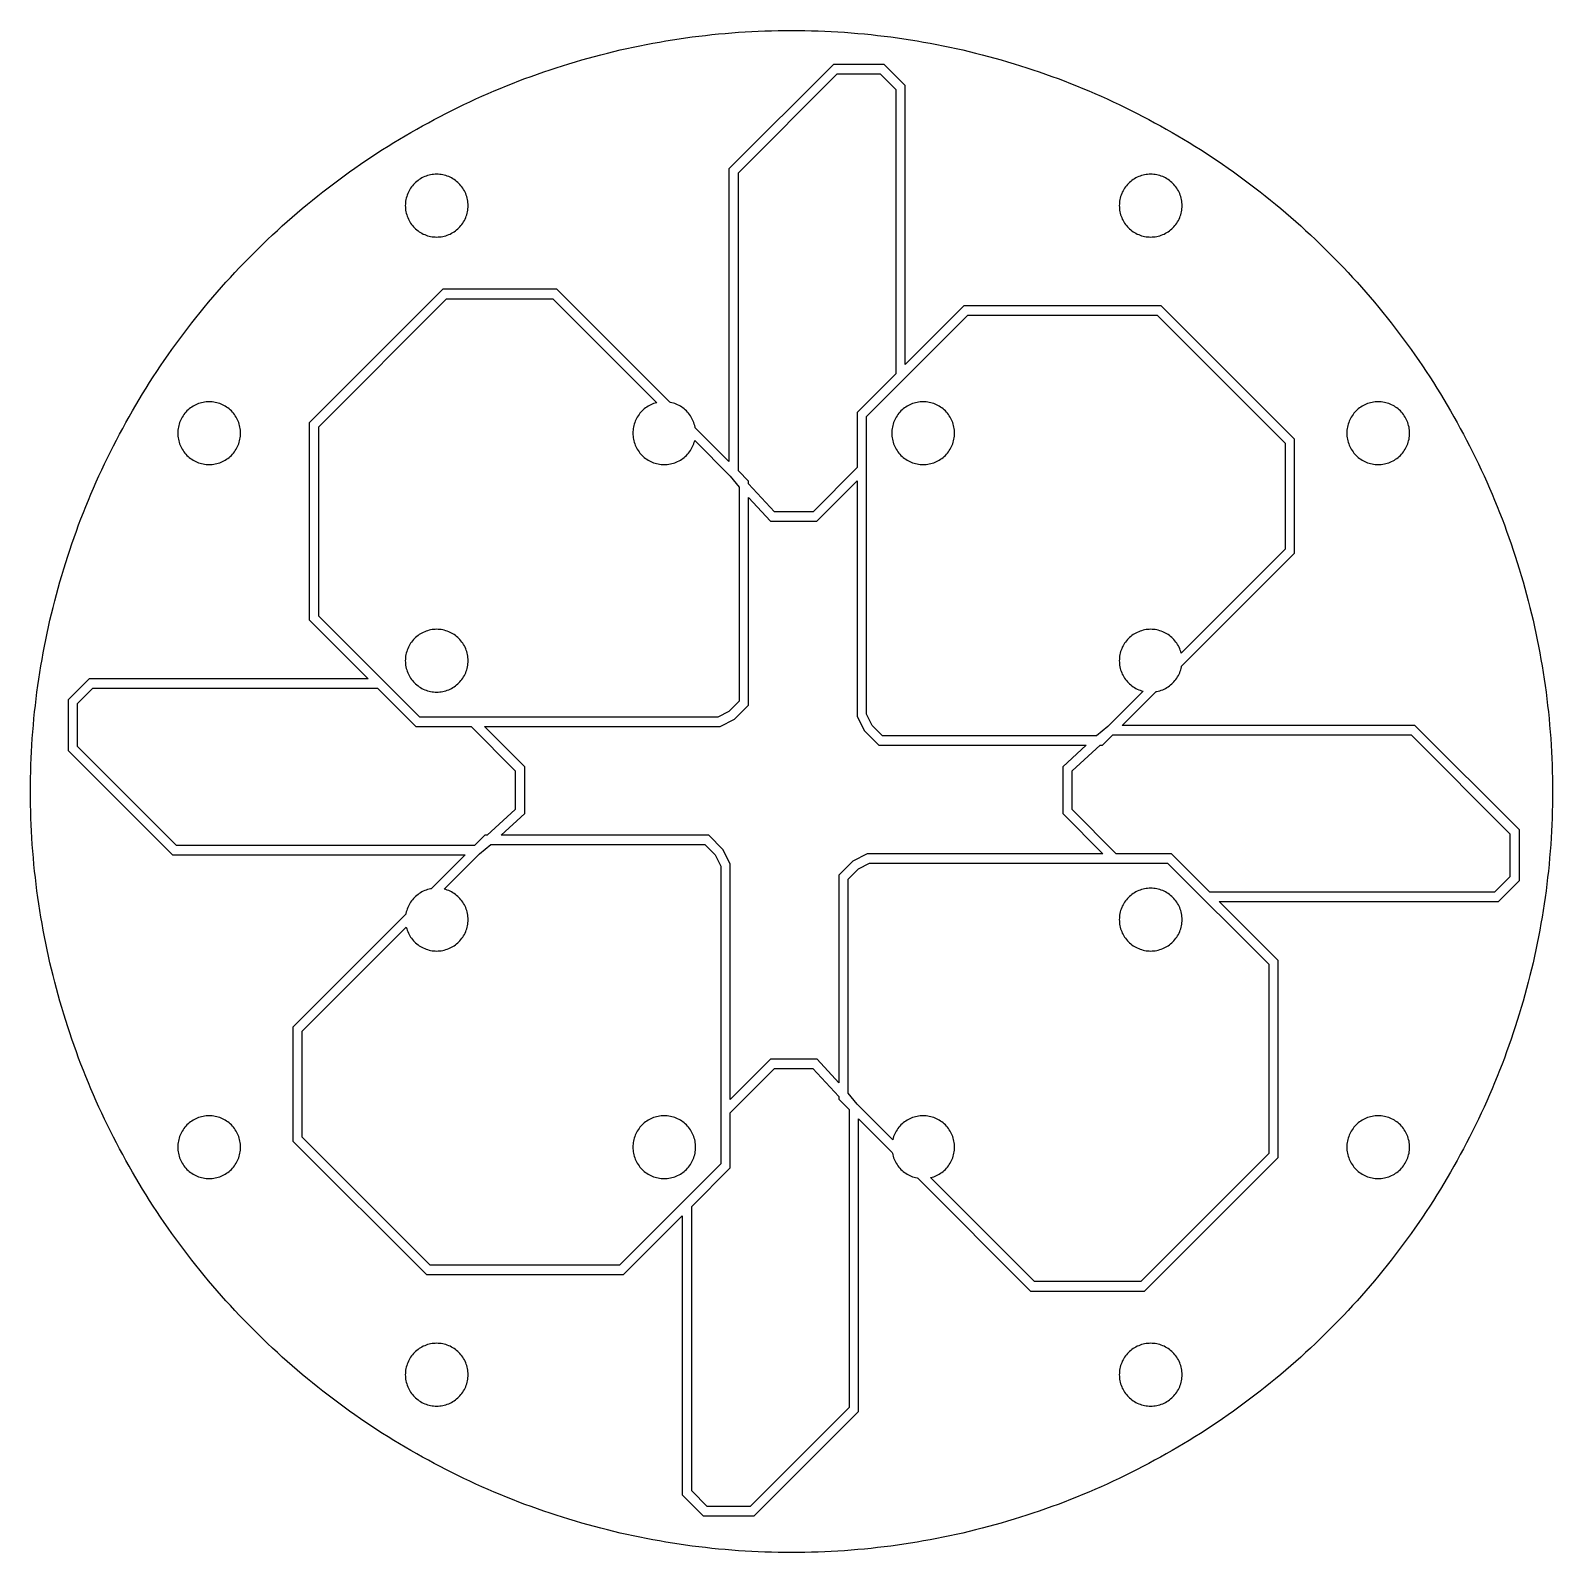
# Model space of a CAD drawing. Header units: millimetres. Extents: x -97 to 97, y -97 to 97.
import ezdxf

# ---------------------------------------------------------------- set-up
doc = ezdxf.new("R2010")
doc.units = ezdxf.units.MM

msp = doc.modelspace()

# ---------------------------------------------------------------- linework, layer by layer
for points in [[(96.9963, -0.8465), (96.9852, -1.6929), (96.9668, -2.5392), (96.9409, -3.3853), (96.9077, -4.2311), (96.8671, -5.0766), (96.8191, -5.9217), (96.7637, -6.7664), (96.701, -7.6105), (96.6309, -8.4541), (96.5534, -9.297), (96.4686, -10.1393), (96.3765, -10.9807), (96.277, -11.8213), (96.1702, -12.661), (96.056, -13.4998), (95.9345, -14.3375), (95.8058, -15.1741), (95.6697, -16.0096), (95.5264, -16.8439), (95.3757, -17.6768), (95.2178, -18.5085), (95.0527, -19.3387), (94.8803, -20.1674), (94.7007, -20.9946), (94.5139, -21.8203), (94.3199, -22.6442), (94.1187, -23.4664), (93.9103, -24.2869), (93.6948, -25.1054), (93.4722, -25.9221), (93.2424, -26.7368), (93.0055, -27.5495), (92.7616, -28.3601), (92.5105, -29.1685), (92.2525, -29.9746), (91.9874, -30.7786), (91.7153, -31.5801), (91.4362, -32.3793), (91.1502, -33.176), (90.8572, -33.9701), (90.5573, -34.7617), (90.2505, -35.5506), (89.9368, -36.3368), (89.6163, -37.1203), (89.289, -37.9009), (88.9548, -38.6787), (88.6139, -39.4535), (88.2662, -40.2252), (87.9119, -40.994), (87.5508, -41.7596), (87.183, -42.522), (86.8086, -43.2812), (86.4276, -44.0371), (86.0401, -44.7896), (85.6459, -45.5387), (85.2453, -46.2844), (84.8381, -47.0265), (84.4245, -47.7651), (84.0045, -48.5), (83.578, -49.2312), (83.1452, -49.9587), (82.7061, -50.6824), (82.2607, -51.4022), (81.809, -52.1181), (81.351, -52.83), (80.8869, -53.5379), (80.4166, -54.2417), (79.9402, -54.9414), (79.4577, -55.6369), (78.9692, -56.3282), (78.4746, -57.0152), (77.9741, -57.6978), (77.4676, -58.3761), (76.9553, -59.0499), (76.437, -59.7192), (75.913, -60.3839), (75.3832, -61.0441), (74.8476, -61.6996), (74.3063, -62.3504), (73.7594, -62.9965), (73.2068, -63.6377), (72.6487, -64.2741), (72.085, -64.9057), (71.5159, -65.5323), (70.9413, -66.1538), (70.3613, -66.7704), (69.776, -67.3819), (69.1853, -67.9882), (68.5894, -68.5894), (67.9882, -69.1853), (67.3819, -69.776), (66.7704, -70.3613), (66.1538, -70.9413), (65.5323, -71.5159), (64.9057, -72.085), (64.2741, -72.6487), (63.6377, -73.2068), (62.9965, -73.7594), (62.3504, -74.3063), (61.6996, -74.8476), (61.0441, -75.3832), (60.3839, -75.913), (59.7192, -76.437), (59.0499, -76.9553), (58.3761, -77.4676), (57.6978, -77.9741), (57.0152, -78.4746), (56.3282, -78.9692), (55.6369, -79.4577), (54.9414, -79.9402), (54.2417, -80.4166), (53.5379, -80.8869), (52.83, -81.351), (52.1181, -81.809), (51.4022, -82.2607), (50.6824, -82.7061), (49.9587, -83.1452), (49.2312, -83.578), (48.5, -84.0045), (47.7651, -84.4245), (47.0265, -84.8381), (46.2844, -85.2453), (45.5387, -85.6459), (44.7896, -86.0401), (44.0371, -86.4276), (43.2812, -86.8086), (42.522, -87.183), (41.7596, -87.5508), (40.994, -87.9119), (40.2252, -88.2662), (39.4535, -88.6139), (38.6787, -88.9548), (37.9009, -89.289), (37.1203, -89.6163), (36.3368, -89.9368), (35.5506, -90.2505), (34.7617, -90.5573), (33.9701, -90.8572), (33.176, -91.1502), (32.3793, -91.4362), (31.5801, -91.7153), (30.7786, -91.9874), (29.9746, -92.2525), (29.1685, -92.5105), (28.3601, -92.7616), (27.5495, -93.0055), (26.7368, -93.2424), (25.9221, -93.4722), (25.1054, -93.6948), (24.2869, -93.9103), (23.4664, -94.1187), (22.6442, -94.3199), (21.8203, -94.5139), (20.9946, -94.7007), (20.1674, -94.8803), (19.3387, -95.0527), (18.5085, -95.2178), (17.6768, -95.3757), (16.8439, -95.5264), (16.0096, -95.6697), (15.1741, -95.8058), (14.3375, -95.9345), (13.4998, -96.056), (12.661, -96.1702), (11.8213, -96.277), (10.9807, -96.3765), (10.1393, -96.4686), (9.297, -96.5534), (8.4541, -96.6309), (7.6105, -96.701), (6.7664, -96.7637), (5.9217, -96.8191), (5.0766, -96.8671), (4.2311, -96.9077), (3.3853, -96.9409), (2.5392, -96.9668), (1.6929, -96.9852), (0.8465, -96.9963), (0, -97), (-0.8465, -96.9963), (-1.6929, -96.9852), (-2.5392, -96.9668), (-3.3853, -96.9409), (-4.2311, -96.9077), (-5.0766, -96.8671), (-5.9217, -96.8191), (-6.7664, -96.7637), (-7.6105, -96.701), (-8.4541, -96.6309), (-9.297, -96.5534), (-10.1393, -96.4686), (-10.9807, -96.3765), (-11.8213, -96.277), (-12.661, -96.1702), (-13.4998, -96.056), (-14.3375, -95.9345), (-15.1741, -95.8058), (-16.0096, -95.6697), (-16.8439, -95.5264), (-17.6768, -95.3757), (-18.5085, -95.2178), (-19.3387, -95.0527), (-20.1674, -94.8803), (-20.9946, -94.7007), (-21.8203, -94.5139), (-22.6442, -94.3199), (-23.4664, -94.1187), (-24.2869, -93.9103), (-25.1054, -93.6948), (-25.9221, -93.4722), (-26.7368, -93.2424), (-27.5495, -93.0055), (-28.3601, -92.7616), (-29.1685, -92.5105), (-29.9746, -92.2525), (-30.7786, -91.9874), (-31.5801, -91.7153), (-32.3793, -91.4362), (-33.176, -91.1502), (-33.9701, -90.8572), (-34.7617, -90.5573), (-35.5506, -90.2505), (-36.3368, -89.9368), (-37.1203, -89.6163), (-37.9009, -89.289), (-38.6787, -88.9548), (-39.4535, -88.6139), (-40.2252, -88.2662), (-40.994, -87.9119), (-41.7596, -87.5508), (-42.522, -87.183), (-43.2812, -86.8086), (-44.0371, -86.4276), (-44.7896, -86.0401), (-45.5387, -85.6459), (-46.2844, -85.2453), (-47.0265, -84.8381), (-47.7651, -84.4245), (-48.5, -84.0045), (-49.2312, -83.578), (-49.9587, -83.1452), (-50.6824, -82.7061), (-51.4022, -82.2607), (-52.1181, -81.809), (-52.83, -81.351), (-53.5379, -80.8869), (-54.2417, -80.4166), (-54.9414, -79.9402), (-55.6369, -79.4577), (-56.3282, -78.9692), (-57.0152, -78.4746), (-57.6978, -77.9741), (-58.3761, -77.4676), (-59.0499, -76.9553), (-59.7192, -76.437), (-60.3839, -75.913), (-61.0441, -75.3832), (-61.6996, -74.8476), (-62.3504, -74.3063), (-62.9965, -73.7594), (-63.6377, -73.2068), (-64.2741, -72.6487), (-64.9057, -72.085), (-65.5323, -71.5159), (-66.1538, -70.9413), (-66.7704, -70.3613), (-67.3819, -69.776), (-67.9882, -69.1853), (-68.5894, -68.5894), (-69.1853, -67.9882), (-69.776, -67.3819), (-70.3613, -66.7704), (-70.9413, -66.1538), (-71.5159, -65.5323), (-72.085, -64.9057), (-72.6487, -64.2741), (-73.2068, -63.6377), (-73.7594, -62.9965), (-74.3063, -62.3504), (-74.8476, -61.6996), (-75.3832, -61.0441), (-75.913, -60.3839), (-76.437, -59.7192), (-76.9553, -59.0499), (-77.4676, -58.3761), (-77.9741, -57.6978), (-78.4746, -57.0152), (-78.9692, -56.3282), (-79.4577, -55.6369), (-79.9402, -54.9414), (-80.4166, -54.2417), (-80.8869, -53.5379), (-81.351, -52.83), (-81.809, -52.1181), (-82.2607, -51.4022), (-82.7061, -50.6824), (-83.1452, -49.9587), (-83.578, -49.2312), (-84.0045, -48.5), (-84.4245, -47.7651), (-84.8381, -47.0265), (-85.2453, -46.2844), (-85.6459, -45.5387), (-86.0401, -44.7896), (-86.4276, -44.0371), (-86.8086, -43.2812), (-87.183, -42.522), (-87.5508, -41.7596), (-87.9119, -40.994), (-88.2662, -40.2252), (-88.6139, -39.4535), (-88.9548, -38.6787), (-89.289, -37.9009), (-89.6163, -37.1203), (-89.9368, -36.3368), (-90.2505, -35.5506), (-90.5573, -34.7617), (-90.8572, -33.9701), (-91.1502, -33.176), (-91.4362, -32.3793), (-91.7153, -31.5801), (-91.9874, -30.7786), (-92.2525, -29.9746), (-92.5105, -29.1685), (-92.7616, -28.3601), (-93.0055, -27.5495), (-93.2424, -26.7368), (-93.4722, -25.9221), (-93.6948, -25.1054), (-93.9103, -24.2869), (-94.1187, -23.4664), (-94.3199, -22.6442), (-94.5139, -21.8203), (-94.7007, -20.9946), (-94.8803, -20.1674), (-95.0527, -19.3387), (-95.2178, -18.5085), (-95.3757, -17.6768), (-95.5264, -16.8439), (-95.6697, -16.0096), (-95.8058, -15.1741), (-95.9345, -14.3375), (-96.056, -13.4998), (-96.1702, -12.661), (-96.277, -11.8213), (-96.3765, -10.9807), (-96.4686, -10.1393), (-96.5534, -9.297), (-96.6309, -8.4541), (-96.701, -7.6105), (-96.7637, -6.7664), (-96.8191, -5.9217), (-96.8671, -5.0766), (-96.9077, -4.2311), (-96.9409, -3.3853), (-96.9668, -2.5392), (-96.9852, -1.6929), (-96.9963, -0.8465), (-97, 0), (-96.9963, 0.8465), (-96.9852, 1.6929), (-96.9668, 2.5392), (-96.9409, 3.3853), (-96.9077, 4.2311), (-96.8671, 5.0766), (-96.8191, 5.9217), (-96.7637, 6.7664), (-96.701, 7.6105), (-96.6309, 8.4541), (-96.5534, 9.297), (-96.4686, 10.1393), (-96.3765, 10.9807), (-96.277, 11.8213), (-96.1702, 12.661), (-96.056, 13.4998), (-95.9345, 14.3375), (-95.8058, 15.1741), (-95.6697, 16.0096), (-95.5264, 16.8439), (-95.3757, 17.6768), (-95.2178, 18.5085), (-95.0527, 19.3387), (-94.8803, 20.1674), (-94.7007, 20.9946), (-94.5139, 21.8203), (-94.3199, 22.6442), (-94.1187, 23.4664), (-93.9103, 24.2869), (-93.6948, 25.1054), (-93.4722, 25.9221), (-93.2424, 26.7368), (-93.0055, 27.5495), (-92.7616, 28.3601), (-92.5105, 29.1685), (-92.2525, 29.9746), (-91.9874, 30.7786), (-91.7153, 31.5801), (-91.4362, 32.3793), (-91.1502, 33.176), (-90.8572, 33.9701), (-90.5573, 34.7617), (-90.2505, 35.5506), (-89.9368, 36.3368), (-89.6163, 37.1203), (-89.289, 37.9009), (-88.9548, 38.6787), (-88.6139, 39.4535), (-88.2662, 40.2252), (-87.9119, 40.994), (-87.5508, 41.7596), (-87.183, 42.522), (-86.8086, 43.2812), (-86.4276, 44.0371), (-86.0401, 44.7896), (-85.6459, 45.5387), (-85.2453, 46.2844), (-84.8381, 47.0265), (-84.4245, 47.7651), (-84.0045, 48.5), (-83.578, 49.2312), (-83.1452, 49.9587), (-82.7061, 50.6824), (-82.2607, 51.4022), (-81.809, 52.1181), (-81.351, 52.83), (-80.8869, 53.5379), (-80.4166, 54.2417), (-79.9402, 54.9414), (-79.4577, 55.6369), (-78.9692, 56.3282), (-78.4746, 57.0152), (-77.9741, 57.6978), (-77.4676, 58.3761), (-76.9553, 59.0499), (-76.437, 59.7192), (-75.913, 60.3839), (-75.3832, 61.0441), (-74.8476, 61.6996), (-74.3063, 62.3504), (-73.7594, 62.9965), (-73.2068, 63.6377), (-72.6487, 64.2741), (-72.085, 64.9057), (-71.5159, 65.5323), (-70.9413, 66.1538), (-70.3613, 66.7704), (-69.776, 67.3819), (-69.1853, 67.9882), (-68.5894, 68.5894), (-67.9882, 69.1853), (-67.3819, 69.776), (-66.7704, 70.3613), (-66.1538, 70.9413), (-65.5323, 71.5159), (-64.9057, 72.085), (-64.2741, 72.6487), (-63.6377, 73.2068), (-62.9965, 73.7594), (-62.3504, 74.3063), (-61.6996, 74.8476), (-61.0441, 75.3832), (-60.3839, 75.913), (-59.7192, 76.437), (-59.0499, 76.9553), (-58.3761, 77.4676), (-57.6978, 77.9741), (-57.0152, 78.4746), (-56.3282, 78.9692), (-55.6369, 79.4577), (-54.9414, 79.9402), (-54.2417, 80.4166), (-53.5379, 80.8869), (-52.83, 81.351), (-52.1181, 81.809), (-51.4022, 82.2607), (-50.6824, 82.7061), (-49.9587, 83.1452), (-49.2312, 83.578), (-48.5, 84.0045), (-47.7651, 84.4245), (-47.0265, 84.8381), (-46.2844, 85.2453), (-45.5387, 85.6459), (-44.7896, 86.0401), (-44.0371, 86.4276), (-43.2812, 86.8086), (-42.522, 87.183), (-41.7596, 87.5508), (-40.994, 87.9119), (-40.2252, 88.2662), (-39.4535, 88.6139), (-38.6787, 88.9548), (-37.9009, 89.289), (-37.1203, 89.6163), (-36.3368, 89.9368), (-35.5506, 90.2505), (-34.7617, 90.5573), (-33.9701, 90.8572), (-33.176, 91.1502), (-32.3793, 91.4362), (-31.5801, 91.7153), (-30.7786, 91.9874), (-29.9746, 92.2525), (-29.1685, 92.5105), (-28.3601, 92.7616), (-27.5495, 93.0055), (-26.7368, 93.2424), (-25.9221, 93.4722), (-25.1054, 93.6948), (-24.2869, 93.9103), (-23.4664, 94.1187), (-22.6442, 94.3199), (-21.8203, 94.5139), (-20.9946, 94.7007), (-20.1674, 94.8803), (-19.3387, 95.0527), (-18.5085, 95.2178), (-17.6768, 95.3757), (-16.8439, 95.5264), (-16.0096, 95.6697), (-15.1741, 95.8058), (-14.3375, 95.9345), (-13.4998, 96.056), (-12.661, 96.1702), (-11.8213, 96.277), (-10.9807, 96.3765), (-10.1393, 96.4686), (-9.297, 96.5534), (-8.4541, 96.6309), (-7.6105, 96.701), (-6.7664, 96.7637), (-5.9217, 96.8191), (-5.0766, 96.8671), (-4.2311, 96.9077), (-3.3853, 96.9409), (-2.5392, 96.9668), (-1.6929, 96.9852), (-0.8465, 96.9963), (0, 97), (0.8465, 96.9963), (1.6929, 96.9852), (2.5392, 96.9668), (3.3853, 96.9409), (4.2311, 96.9077), (5.0766, 96.8671), (5.9217, 96.8191), (6.7664, 96.7637), (7.6105, 96.701), (8.4541, 96.6309), (9.297, 96.5534), (10.1393, 96.4686), (10.9807, 96.3765), (11.8213, 96.277), (12.661, 96.1702), (13.4998, 96.056), (14.3375, 95.9345), (15.1741, 95.8058), (16.0096, 95.6697), (16.8439, 95.5264), (17.6768, 95.3757), (18.5085, 95.2178), (19.3387, 95.0527), (20.1674, 94.8803), (20.9946, 94.7007), (21.8203, 94.5139), (22.6442, 94.3199), (23.4664, 94.1187), (24.2869, 93.9103), (25.1054, 93.6948), (25.9221, 93.4722), (26.7368, 93.2424), (27.5495, 93.0055), (28.3601, 92.7616), (29.1685, 92.5105), (29.9746, 92.2525), (30.7786, 91.9874), (31.5801, 91.7153), (32.3793, 91.4362), (33.176, 91.1502), (33.9701, 90.8572), (34.7617, 90.5573), (35.5506, 90.2505), (36.3368, 89.9368), (37.1203, 89.6163), (37.9009, 89.289), (38.6787, 88.9548), (39.4535, 88.6139), (40.2252, 88.2662), (40.994, 87.9119), (41.7596, 87.5508), (42.522, 87.183), (43.2812, 86.8086), (44.0371, 86.4276), (44.7896, 86.0401), (45.5387, 85.6459), (46.2844, 85.2453), (47.0265, 84.8381), (47.7651, 84.4245), (48.5, 84.0045), (49.2312, 83.578), (49.9587, 83.1452), (50.6824, 82.7061), (51.4022, 82.2607), (52.1181, 81.809), (52.83, 81.351), (53.5379, 80.8869), (54.2417, 80.4166), (54.9414, 79.9402), (55.6369, 79.4577), (56.3282, 78.9692), (57.0152, 78.4746), (57.6978, 77.9741), (58.3761, 77.4676), (59.0499, 76.9553), (59.7192, 76.437), (60.3839, 75.913), (61.0441, 75.3832), (61.6996, 74.8476), (62.3504, 74.3063), (62.9965, 73.7594), (63.6377, 73.2068), (64.2741, 72.6487), (64.9057, 72.085), (65.5323, 71.5159), (66.1538, 70.9413), (66.7704, 70.3613), (67.3819, 69.776), (67.9882, 69.1853), (68.5894, 68.5894), (69.1853, 67.9882), (69.776, 67.3819), (70.3613, 66.7704), (70.9413, 66.1538), (71.5159, 65.5323), (72.085, 64.9057), (72.6487, 64.2741), (73.2068, 63.6377), (73.7594, 62.9965), (74.3063, 62.3504), (74.8476, 61.6996), (75.3832, 61.0441), (75.913, 60.3839), (76.437, 59.7192), (76.9553, 59.0499), (77.4676, 58.3761), (77.9741, 57.6978), (78.4746, 57.0152), (78.9692, 56.3282), (79.4577, 55.6369), (79.9402, 54.9414), (80.4166, 54.2417), (80.8869, 53.5379), (81.351, 52.83), (81.809, 52.1181), (82.2607, 51.4022), (82.7061, 50.6824), (83.1452, 49.9587), (83.578, 49.2312), (84.0045, 48.5), (84.4245, 47.7651), (84.8381, 47.0265), (85.2453, 46.2844), (85.6459, 45.5387), (86.0401, 44.7896), (86.4276, 44.0371), (86.8086, 43.2812), (87.183, 42.522), (87.5508, 41.7596), (87.9119, 40.994), (88.2662, 40.2252), (88.6139, 39.4535), (88.9548, 38.6787), (89.289, 37.9009), (89.6163, 37.1203), (89.9368, 36.3368), (90.2505, 35.5506), (90.5573, 34.7617), (90.8572, 33.9701), (91.1502, 33.176), (91.4362, 32.3793), (91.7153, 31.5801), (91.9874, 30.7786), (92.2525, 29.9746), (92.5105, 29.1685), (92.7616, 28.3601), (93.0055, 27.5495), (93.2424, 26.7368), (93.4722, 25.9221), (93.6948, 25.1054), (93.9103, 24.2869), (94.1187, 23.4664), (94.3199, 22.6442), (94.5139, 21.8203), (94.7007, 20.9946), (94.8803, 20.1674), (95.0527, 19.3387), (95.2178, 18.5085), (95.3757, 17.6768), (95.5264, 16.8439), (95.6697, 16.0096), (95.8058, 15.1741), (95.9345, 14.3375), (96.056, 13.4998), (96.1702, 12.661), (96.277, 11.8213), (96.3765, 10.9807), (96.4686, 10.1393), (96.5534, 9.297), (96.6309, 8.4541), (96.701, 7.6105), (96.7637, 6.7664), (96.8191, 5.9217), (96.8671, 5.0766), (96.9077, 4.2311), (96.9409, 3.3853), (96.9668, 2.5392), (96.9852, 1.6929), (96.9963, 0.8465), (97, 0)], [(8.53, -41.7144), (12.8423, -46.0266), (12.8569, -46.1104), (12.8999, -46.3019), (12.9522, -46.4911), (13.0138, -46.6776), (13.0845, -46.8607), (13.164, -47.0402), (13.2523, -47.2156), (13.3491, -47.3864), (13.4541, -47.5523), (13.5672, -47.7128), (13.688, -47.8676), (13.8162, -48.0162), (13.9516, -48.1584), (14.0938, -48.2938), (14.2424, -48.422), (14.3972, -48.5428), (14.5577, -48.6559), (14.7236, -48.7609), (14.8944, -48.8577), (15.0698, -48.946), (15.2493, -49.0255), (15.4324, -49.0962), (15.6189, -49.1578), (15.8081, -49.2101), (15.9996, -49.2531), (16.0836, -49.2677), (30.4805, -63.664), (45.0075, -63.664), (62.02, -46.6505), (62.02, -21.5285), (54.5225, -14.031), (90.0895, -14.031), (92.769, -11.3526), (92.769, -4.8895), (79.4595, 8.42), (42.1644, 8.42), (46.4766, 12.7323), (46.5604, 12.7469), (46.7519, 12.7899), (46.9411, 12.8422), (47.1276, 12.9038), (47.3107, 12.9745), (47.4902, 13.054), (47.6656, 13.1423), (47.8364, 13.2391), (48.0023, 13.3441), (48.1628, 13.4572), (48.3176, 13.578), (48.4662, 13.7062), (48.6084, 13.8416), (48.7438, 13.9838), (48.872, 14.1324), (48.9928, 14.2872), (49.1059, 14.4477), (49.2109, 14.6136), (49.3077, 14.7844), (49.396, 14.9598), (49.4755, 15.1393), (49.5462, 15.3224), (49.6078, 15.5089), (49.6601, 15.6981), (49.7031, 15.8896), (49.7177, 15.9736), (64.114, 30.3705), (64.114, 44.8975), (47.1005, 61.91), (21.9785, 61.91), (14.481, 54.4125), (14.481, 89.9795), (11.8026, 92.659), (5.3395, 92.659), (-7.97, 79.3495), (-7.97, 42.0544), (-12.2823, 46.3666), (-12.2969, 46.4504), (-12.3399, 46.6419), (-12.3922, 46.8311), (-12.4538, 47.0176), (-12.5245, 47.2007), (-12.604, 47.3802), (-12.6923, 47.5556), (-12.7891, 47.7264), (-12.8941, 47.8923), (-13.0072, 48.0528), (-13.128, 48.2076), (-13.2562, 48.3562), (-13.3916, 48.4984), (-13.5338, 48.6338), (-13.6824, 48.762), (-13.8372, 48.8828), (-13.9977, 48.9959), (-14.1636, 49.1009), (-14.3344, 49.1977), (-14.5098, 49.286), (-14.6893, 49.3655), (-14.8724, 49.4362), (-15.0589, 49.4978), (-15.2481, 49.5501), (-15.4396, 49.5931), (-15.5236, 49.6077), (-29.9205, 64.004), (-44.4475, 64.004), (-61.46, 46.9905), (-61.46, 21.8685), (-53.9625, 14.371), (-89.5295, 14.371), (-92.209, 11.6926), (-92.209, 5.2295), (-78.8995, -8.08), (-41.6044, -8.08), (-45.9166, -12.3923), (-46.0004, -12.4069), (-46.1919, -12.4499), (-46.3811, -12.5022), (-46.5676, -12.5638), (-46.7507, -12.6345), (-46.9302, -12.714), (-47.1056, -12.8023), (-47.2764, -12.8991), (-47.4423, -13.0041), (-47.6028, -13.1172), (-47.7576, -13.238), (-47.9062, -13.3662), (-48.0484, -13.5016), (-48.1838, -13.6438), (-48.312, -13.7924), (-48.4328, -13.9472), (-48.5459, -14.1077), (-48.6509, -14.2736), (-48.7477, -14.4444), (-48.836, -14.6198), (-48.9155, -14.7993), (-48.9862, -14.9824), (-49.0478, -15.1689), (-49.1001, -15.3581), (-49.1431, -15.5496), (-49.1577, -15.6336), (-63.554, -30.0305), (-63.554, -44.5575), (-46.5405, -61.57), (-21.4185, -61.57), (-13.921, -54.0725), (-13.921, -89.6395), (-11.2426, -92.319), (-4.7795, -92.319), (8.53, -79.0095)], [(-6.77, 40.8545), (-6.77, 78.8525), (5.8365, 91.459), (11.3054, 91.459), (13.281, 89.4825), (13.281, 53.2125), (8.379, 48.3105), (8.379, 41.2875), (2.7445, 35.653), (-2.1701, 35.653), (-5.463, 39.2253), (-5.463, 39.5475)], [(-41.2969, 73.8896), (-41.2633, 74.0831), (-41.2393, 74.2779), (-41.2248, 74.4737), (-41.22, 74.67), (-41.2248, 74.8663), (-41.2393, 75.0621), (-41.2633, 75.2569), (-41.2969, 75.4504), (-41.3399, 75.6419), (-41.3922, 75.8311), (-41.4538, 76.0176), (-41.5245, 76.2007), (-41.604, 76.3802), (-41.6923, 76.5556), (-41.7891, 76.7264), (-41.8941, 76.8923), (-42.0072, 77.0528), (-42.128, 77.2076), (-42.2562, 77.3562), (-42.3916, 77.4984), (-42.5338, 77.6338), (-42.6824, 77.762), (-42.8372, 77.8828), (-42.9977, 77.9959), (-43.1636, 78.1009), (-43.3344, 78.1977), (-43.5098, 78.286), (-43.6893, 78.3655), (-43.8724, 78.4362), (-44.0589, 78.4978), (-44.2481, 78.5501), (-44.4396, 78.5931), (-44.6331, 78.6267), (-44.8279, 78.6507), (-45.0237, 78.6652), (-45.22, 78.67), (-45.4163, 78.6652), (-45.6121, 78.6507), (-45.8069, 78.6267), (-46.0004, 78.5931), (-46.1919, 78.5501), (-46.3811, 78.4978), (-46.5676, 78.4362), (-46.7507, 78.3655), (-46.9302, 78.286), (-47.1056, 78.1977), (-47.2764, 78.1009), (-47.4423, 77.9959), (-47.6028, 77.8828), (-47.7576, 77.762), (-47.9062, 77.6338), (-48.0484, 77.4984), (-48.1838, 77.3562), (-48.312, 77.2076), (-48.4328, 77.0528), (-48.5459, 76.8923), (-48.6509, 76.7264), (-48.7477, 76.5556), (-48.836, 76.3802), (-48.9155, 76.2007), (-48.9862, 76.0176), (-49.0478, 75.8311), (-49.1001, 75.6419), (-49.1431, 75.4504), (-49.1767, 75.2569), (-49.2007, 75.0621), (-49.2152, 74.8663), (-49.22, 74.67), (-49.2152, 74.4737), (-49.2007, 74.2779), (-49.1767, 74.0831), (-49.1431, 73.8896), (-49.1001, 73.6981), (-49.0478, 73.5089), (-48.9862, 73.3224), (-48.9155, 73.1393), (-48.836, 72.9598), (-48.7477, 72.7844), (-48.6509, 72.6136), (-48.5459, 72.4477), (-48.4328, 72.2872), (-48.312, 72.1324), (-48.1838, 71.9838), (-48.0484, 71.8416), (-47.9062, 71.7062), (-47.7576, 71.578), (-47.6028, 71.4572), (-47.4423, 71.3441), (-47.2764, 71.2391), (-47.1056, 71.1423), (-46.9302, 71.054), (-46.7507, 70.9745), (-46.5676, 70.9038), (-46.3811, 70.8422), (-46.1919, 70.7899), (-46.0004, 70.7469), (-45.8069, 70.7133), (-45.6121, 70.6893), (-45.4163, 70.6748), (-45.22, 70.67), (-45.0237, 70.6748), (-44.8279, 70.6893), (-44.6331, 70.7133), (-44.4396, 70.7469), (-44.2481, 70.7899), (-44.0589, 70.8422), (-43.8724, 70.9038), (-43.6893, 70.9745), (-43.5098, 71.054), (-43.3344, 71.1423), (-43.1636, 71.2391), (-42.9977, 71.3441), (-42.8372, 71.4572), (-42.6824, 71.578), (-42.5338, 71.7062), (-42.3916, 71.8416), (-42.2562, 71.9838), (-42.128, 72.1324), (-42.0072, 72.2872), (-41.8941, 72.4477), (-41.7891, 72.6136), (-41.6923, 72.7844), (-41.604, 72.9598), (-41.5245, 73.1393), (-41.4538, 73.3224), (-41.3922, 73.5089), (-41.3399, 73.6981)], [(49.7031, 73.8896), (49.7367, 74.0831), (49.7607, 74.2779), (49.7752, 74.4737), (49.78, 74.67), (49.7752, 74.8663), (49.7607, 75.0621), (49.7367, 75.2569), (49.7031, 75.4504), (49.6601, 75.6419), (49.6078, 75.8311), (49.5462, 76.0176), (49.4755, 76.2007), (49.396, 76.3802), (49.3077, 76.5556), (49.2109, 76.7264), (49.1059, 76.8923), (48.9928, 77.0528), (48.872, 77.2076), (48.7438, 77.3562), (48.6084, 77.4984), (48.4662, 77.6338), (48.3176, 77.762), (48.1628, 77.8828), (48.0023, 77.9959), (47.8364, 78.1009), (47.6656, 78.1977), (47.4902, 78.286), (47.3107, 78.3655), (47.1276, 78.4362), (46.9411, 78.4978), (46.7519, 78.5501), (46.5604, 78.5931), (46.3669, 78.6267), (46.1721, 78.6507), (45.9763, 78.6652), (45.78, 78.67), (45.5837, 78.6652), (45.3879, 78.6507), (45.1931, 78.6267), (44.9996, 78.5931), (44.8081, 78.5501), (44.6189, 78.4978), (44.4324, 78.4362), (44.2493, 78.3655), (44.0698, 78.286), (43.8944, 78.1977), (43.7236, 78.1009), (43.5577, 77.9959), (43.3972, 77.8828), (43.2424, 77.762), (43.0938, 77.6338), (42.9516, 77.4984), (42.8162, 77.3562), (42.688, 77.2076), (42.5672, 77.0528), (42.4541, 76.8923), (42.3491, 76.7264), (42.2523, 76.5556), (42.164, 76.3802), (42.0845, 76.2007), (42.0138, 76.0176), (41.9522, 75.8311), (41.8999, 75.6419), (41.8569, 75.4504), (41.8233, 75.2569), (41.7993, 75.0621), (41.7848, 74.8663), (41.78, 74.67), (41.7848, 74.4737), (41.7993, 74.2779), (41.8233, 74.0831), (41.8569, 73.8896), (41.8999, 73.6981), (41.9522, 73.5089), (42.0138, 73.3224), (42.0845, 73.1393), (42.164, 72.9598), (42.2523, 72.7844), (42.3491, 72.6136), (42.4541, 72.4477), (42.5672, 72.2872), (42.688, 72.1324), (42.8162, 71.9838), (42.9516, 71.8416), (43.0938, 71.7062), (43.2424, 71.578), (43.3972, 71.4572), (43.5577, 71.3441), (43.7236, 71.2391), (43.8944, 71.1423), (44.0698, 71.054), (44.2493, 70.9745), (44.4324, 70.9038), (44.6189, 70.8422), (44.8081, 70.7899), (44.9996, 70.7469), (45.1931, 70.7133), (45.3879, 70.6893), (45.5837, 70.6748), (45.78, 70.67), (45.9763, 70.6748), (46.1721, 70.6893), (46.3669, 70.7133), (46.5604, 70.7469), (46.7519, 70.7899), (46.9411, 70.8422), (47.1276, 70.9038), (47.3107, 70.9745), (47.4902, 71.054), (47.6656, 71.1423), (47.8364, 71.2391), (48.0023, 71.3441), (48.1628, 71.4572), (48.3176, 71.578), (48.4662, 71.7062), (48.6084, 71.8416), (48.7438, 71.9838), (48.872, 72.1324), (48.9928, 72.2872), (49.1059, 72.4477), (49.2109, 72.6136), (49.3077, 72.7844), (49.396, 72.9598), (49.4755, 73.1393), (49.5462, 73.3224), (49.6078, 73.5089), (49.6601, 73.6981)], [(-7.9758, 10.1867), (-9.3887, 9.469), (-40.3405, 9.469), (-47.3635, 9.469), (-60.26, 22.3655), (-60.26, 46.4935), (-43.9505, 62.804), (-30.4175, 62.804), (-17.1684, 49.5554), (-17.1919, 49.5501), (-17.3811, 49.4978), (-17.5676, 49.4362), (-17.7507, 49.3655), (-17.9302, 49.286), (-18.1056, 49.1977), (-18.2764, 49.1009), (-18.4423, 48.9959), (-18.6028, 48.8828), (-18.7576, 48.762), (-18.9062, 48.6338), (-19.0484, 48.4984), (-19.1838, 48.3562), (-19.312, 48.2076), (-19.4328, 48.0528), (-19.5459, 47.8923), (-19.6509, 47.7264), (-19.7477, 47.5556), (-19.836, 47.3802), (-19.9155, 47.2007), (-19.9862, 47.0176), (-20.0478, 46.8311), (-20.1001, 46.6419), (-20.1431, 46.4504), (-20.1767, 46.2569), (-20.2007, 46.0621), (-20.2152, 45.8663), (-20.22, 45.67), (-20.2152, 45.4737), (-20.2007, 45.2779), (-20.1767, 45.0831), (-20.1431, 44.8896), (-20.1001, 44.6981), (-20.0478, 44.5089), (-19.9862, 44.3224), (-19.9155, 44.1393), (-19.836, 43.9598), (-19.7477, 43.7844), (-19.6509, 43.6136), (-19.5459, 43.4477), (-19.4328, 43.2872), (-19.312, 43.1324), (-19.1838, 42.9838), (-19.0484, 42.8416), (-18.9062, 42.7062), (-18.7576, 42.578), (-18.6028, 42.4572), (-18.4423, 42.3441), (-18.2764, 42.2391), (-18.1056, 42.1423), (-17.9302, 42.054), (-17.7507, 41.9745), (-17.5676, 41.9038), (-17.3811, 41.8422), (-17.1919, 41.7899), (-17.0004, 41.7469), (-16.8069, 41.7133), (-16.6121, 41.6893), (-16.4163, 41.6748), (-16.22, 41.67), (-16.0237, 41.6748), (-15.8279, 41.6893), (-15.6331, 41.7133), (-15.4396, 41.7469), (-15.2481, 41.7899), (-15.0589, 41.8422), (-14.8724, 41.9038), (-14.6893, 41.9745), (-14.5098, 42.054), (-14.3344, 42.1423), (-14.1636, 42.2391), (-13.9977, 42.3441), (-13.8372, 42.4572), (-13.6824, 42.578), (-13.5338, 42.7062), (-13.3916, 42.8416), (-13.2562, 42.9838), (-13.128, 43.1324), (-13.0072, 43.2872), (-12.8941, 43.4477), (-12.7891, 43.6136), (-12.6923, 43.7844), (-12.604, 43.9598), (-12.5245, 44.1393), (-12.4538, 44.3224), (-12.3922, 44.5089), (-12.3399, 44.6981), (-12.3346, 44.7218), (-7.8205, 40.2079), (-6.663, 38.7785), (-6.663, 11.4995)], [(40.3179, 8.2705), (38.8885, 7.113), (11.6095, 7.113), (10.2967, 8.4258), (9.579, 9.8387), (9.579, 40.7905), (9.579, 47.8135), (22.4755, 60.71), (46.6035, 60.71), (62.914, 44.4005), (62.914, 30.8675), (49.6654, 17.6184), (49.6601, 17.6419), (49.6078, 17.8311), (49.5462, 18.0176), (49.4755, 18.2007), (49.396, 18.3802), (49.3077, 18.5556), (49.2109, 18.7264), (49.1059, 18.8923), (48.9928, 19.0528), (48.872, 19.2076), (48.7438, 19.3562), (48.6084, 19.4984), (48.4662, 19.6338), (48.3176, 19.762), (48.1628, 19.8828), (48.0023, 19.9959), (47.8364, 20.1009), (47.6656, 20.1977), (47.4902, 20.286), (47.3107, 20.3655), (47.1276, 20.4362), (46.9411, 20.4978), (46.7519, 20.5501), (46.5604, 20.5931), (46.3669, 20.6267), (46.1721, 20.6507), (45.9763, 20.6652), (45.78, 20.67), (45.5837, 20.6652), (45.3879, 20.6507), (45.1931, 20.6267), (44.9996, 20.5931), (44.8081, 20.5501), (44.6189, 20.4978), (44.4324, 20.4362), (44.2493, 20.3655), (44.0698, 20.286), (43.8944, 20.1977), (43.7236, 20.1009), (43.5577, 19.9959), (43.3972, 19.8828), (43.2424, 19.762), (43.0938, 19.6338), (42.9516, 19.4984), (42.8162, 19.3562), (42.688, 19.2076), (42.5672, 19.0528), (42.4541, 18.8923), (42.3491, 18.7264), (42.2523, 18.5556), (42.164, 18.3802), (42.0845, 18.2007), (42.0138, 18.0176), (41.9522, 17.8311), (41.8999, 17.6419), (41.8569, 17.4504), (41.8233, 17.2569), (41.7993, 17.0621), (41.7848, 16.8663), (41.78, 16.67), (41.7848, 16.4737), (41.7993, 16.2779), (41.8233, 16.0831), (41.8569, 15.8896), (41.8999, 15.6981), (41.9522, 15.5089), (42.0138, 15.3224), (42.0845, 15.1393), (42.164, 14.9598), (42.2523, 14.7844), (42.3491, 14.6136), (42.4541, 14.4477), (42.5672, 14.2872), (42.688, 14.1324), (42.8162, 13.9838), (42.9516, 13.8416), (43.0938, 13.7062), (43.2424, 13.578), (43.3972, 13.4572), (43.5577, 13.3441), (43.7236, 13.2391), (43.8944, 13.1423), (44.0698, 13.054), (44.2493, 12.9745), (44.4324, 12.9038), (44.6189, 12.8422), (44.8081, 12.7899), (44.8318, 12.7846)], [(-70.2633, 45.0831), (-70.2393, 45.2779), (-70.2248, 45.4737), (-70.22, 45.67), (-70.2248, 45.8663), (-70.2393, 46.0621), (-70.2633, 46.2569), (-70.2969, 46.4504), (-70.3399, 46.6419), (-70.3922, 46.8311), (-70.4538, 47.0176), (-70.5245, 47.2007), (-70.604, 47.3802), (-70.6923, 47.5556), (-70.7891, 47.7264), (-70.8941, 47.8923), (-71.0072, 48.0528), (-71.128, 48.2076), (-71.2562, 48.3562), (-71.3916, 48.4984), (-71.5338, 48.6338), (-71.6824, 48.762), (-71.8372, 48.8828), (-71.9977, 48.9959), (-72.1636, 49.1009), (-72.3344, 49.1977), (-72.5098, 49.286), (-72.6893, 49.3655), (-72.8724, 49.4362), (-73.0589, 49.4978), (-73.2481, 49.5501), (-73.4396, 49.5931), (-73.6331, 49.6267), (-73.8279, 49.6507), (-74.0237, 49.6652), (-74.22, 49.67), (-74.4163, 49.6652), (-74.6121, 49.6507), (-74.8069, 49.6267), (-75.0004, 49.5931), (-75.1919, 49.5501), (-75.3811, 49.4978), (-75.5676, 49.4362), (-75.7507, 49.3655), (-75.9302, 49.286), (-76.1056, 49.1977), (-76.2764, 49.1009), (-76.4423, 48.9959), (-76.6028, 48.8828), (-76.7576, 48.762), (-76.9062, 48.6338), (-77.0484, 48.4984), (-77.1838, 48.3562), (-77.312, 48.2076), (-77.4328, 48.0528), (-77.5459, 47.8923), (-77.6509, 47.7264), (-77.7477, 47.5556), (-77.836, 47.3802), (-77.9155, 47.2007), (-77.9862, 47.0176), (-78.0478, 46.8311), (-78.1001, 46.6419), (-78.1431, 46.4504), (-78.1767, 46.2569), (-78.2007, 46.0621), (-78.2152, 45.8663), (-78.22, 45.67), (-78.2152, 45.4737), (-78.2007, 45.2779), (-78.1767, 45.0831), (-78.1431, 44.8896), (-78.1001, 44.6981), (-78.0478, 44.5089), (-77.9862, 44.3224), (-77.9155, 44.1393), (-77.836, 43.9598), (-77.7477, 43.7844), (-77.6509, 43.6136), (-77.5459, 43.4477), (-77.4328, 43.2872), (-77.312, 43.1324), (-77.1838, 42.9838), (-77.0484, 42.8416), (-76.9062, 42.7062), (-76.7576, 42.578), (-76.6028, 42.4572), (-76.4423, 42.3441), (-76.2764, 42.2391), (-76.1056, 42.1423), (-75.9302, 42.054), (-75.7507, 41.9745), (-75.5676, 41.9038), (-75.3811, 41.8422), (-75.1919, 41.7899), (-75.0004, 41.7469), (-74.8069, 41.7133), (-74.6121, 41.6893), (-74.4163, 41.6748), (-74.22, 41.67), (-74.0237, 41.6748), (-73.8279, 41.6893), (-73.6331, 41.7133), (-73.4396, 41.7469), (-73.2481, 41.7899), (-73.0589, 41.8422), (-72.8724, 41.9038), (-72.6893, 41.9745), (-72.5098, 42.054), (-72.3344, 42.1423), (-72.1636, 42.2391), (-71.9977, 42.3441), (-71.8372, 42.4572), (-71.6824, 42.578), (-71.5338, 42.7062), (-71.3916, 42.8416), (-71.2562, 42.9838), (-71.128, 43.1324), (-71.0072, 43.2872), (-70.8941, 43.4477), (-70.7891, 43.6136), (-70.6923, 43.7844), (-70.604, 43.9598), (-70.5245, 44.1393), (-70.4538, 44.3224), (-70.3922, 44.5089), (-70.3399, 44.6981), (-70.2969, 44.8896)], [(20.7031, 44.8896), (20.7367, 45.0831), (20.7607, 45.2779), (20.7752, 45.4737), (20.78, 45.67), (20.7752, 45.8663), (20.7607, 46.0621), (20.7367, 46.2569), (20.7031, 46.4504), (20.6601, 46.6419), (20.6078, 46.8311), (20.5462, 47.0176), (20.4755, 47.2007), (20.396, 47.3802), (20.3077, 47.5556), (20.2109, 47.7264), (20.1059, 47.8923), (19.9928, 48.0528), (19.872, 48.2076), (19.7438, 48.3562), (19.6084, 48.4984), (19.4662, 48.6338), (19.3176, 48.762), (19.1628, 48.8828), (19.0023, 48.9959), (18.8364, 49.1009), (18.6656, 49.1977), (18.4902, 49.286), (18.3107, 49.3655), (18.1276, 49.4362), (17.9411, 49.4978), (17.7519, 49.5501), (17.5604, 49.5931), (17.3669, 49.6267), (17.1721, 49.6507), (16.9763, 49.6652), (16.78, 49.67), (16.5837, 49.6652), (16.3879, 49.6507), (16.1931, 49.6267), (15.9996, 49.5931), (15.8081, 49.5501), (15.6189, 49.4978), (15.4324, 49.4362), (15.2493, 49.3655), (15.0698, 49.286), (14.8944, 49.1977), (14.7236, 49.1009), (14.5577, 48.9959), (14.3972, 48.8828), (14.2424, 48.762), (14.0938, 48.6338), (13.9516, 48.4984), (13.8162, 48.3562), (13.688, 48.2076), (13.5672, 48.0528), (13.4541, 47.8923), (13.3491, 47.7264), (13.2523, 47.5556), (13.164, 47.3802), (13.0845, 47.2007), (13.0138, 47.0176), (12.9522, 46.8311), (12.8999, 46.6419), (12.8569, 46.4504), (12.8233, 46.2569), (12.7993, 46.0621), (12.7848, 45.8663), (12.78, 45.67), (12.7848, 45.4737), (12.7993, 45.2779), (12.8233, 45.0831), (12.8569, 44.8896), (12.8999, 44.6981), (12.9522, 44.5089), (13.0138, 44.3224), (13.0845, 44.1393), (13.164, 43.9598), (13.2523, 43.7844), (13.3491, 43.6136), (13.4541, 43.4477), (13.5672, 43.2872), (13.688, 43.1324), (13.8162, 42.9838), (13.9516, 42.8416), (14.0938, 42.7062), (14.2424, 42.578), (14.3972, 42.4572), (14.5577, 42.3441), (14.7236, 42.2391), (14.8944, 42.1423), (15.0698, 42.054), (15.2493, 41.9745), (15.4324, 41.9038), (15.6189, 41.8422), (15.8081, 41.7899), (15.9996, 41.7469), (16.1931, 41.7133), (16.3879, 41.6893), (16.5837, 41.6748), (16.78, 41.67), (16.9763, 41.6748), (17.1721, 41.6893), (17.3669, 41.7133), (17.5604, 41.7469), (17.7519, 41.7899), (17.9411, 41.8422), (18.1276, 41.9038), (18.3107, 41.9745), (18.4902, 42.054), (18.6656, 42.1423), (18.8364, 42.2391), (19.0023, 42.3441), (19.1628, 42.4572), (19.3176, 42.578), (19.4662, 42.7062), (19.6084, 42.8416), (19.7438, 42.9838), (19.872, 43.1324), (19.9928, 43.2872), (20.1059, 43.4477), (20.2109, 43.6136), (20.3077, 43.7844), (20.396, 43.9598), (20.4755, 44.1393), (20.5462, 44.3224), (20.6078, 44.5089), (20.6601, 44.6981)], [(78.7367, 45.0831), (78.7607, 45.2779), (78.7752, 45.4737), (78.78, 45.67), (78.7752, 45.8663), (78.7607, 46.0621), (78.7367, 46.2569), (78.7031, 46.4504), (78.6601, 46.6419), (78.6078, 46.8311), (78.5462, 47.0176), (78.4755, 47.2007), (78.396, 47.3802), (78.3077, 47.5556), (78.2109, 47.7264), (78.1059, 47.8923), (77.9928, 48.0528), (77.872, 48.2076), (77.7438, 48.3562), (77.6084, 48.4984), (77.4662, 48.6338), (77.3176, 48.762), (77.1628, 48.8828), (77.0023, 48.9959), (76.8364, 49.1009), (76.6656, 49.1977), (76.4902, 49.286), (76.3107, 49.3655), (76.1276, 49.4362), (75.9411, 49.4978), (75.7519, 49.5501), (75.5604, 49.5931), (75.3669, 49.6267), (75.1721, 49.6507), (74.9763, 49.6652), (74.78, 49.67), (74.5837, 49.6652), (74.3879, 49.6507), (74.1931, 49.6267), (73.9996, 49.5931), (73.8081, 49.5501), (73.6189, 49.4978), (73.4324, 49.4362), (73.2493, 49.3655), (73.0698, 49.286), (72.8944, 49.1977), (72.7236, 49.1009), (72.5577, 48.9959), (72.3972, 48.8828), (72.2424, 48.762), (72.0938, 48.6338), (71.9516, 48.4984), (71.8162, 48.3562), (71.688, 48.2076), (71.5672, 48.0528), (71.4541, 47.8923), (71.3491, 47.7264), (71.2523, 47.5556), (71.164, 47.3802), (71.0845, 47.2007), (71.0138, 47.0176), (70.9522, 46.8311), (70.8999, 46.6419), (70.8569, 46.4504), (70.8233, 46.2569), (70.7993, 46.0621), (70.7848, 45.8663), (70.78, 45.67), (70.7848, 45.4737), (70.7993, 45.2779), (70.8233, 45.0831), (70.8569, 44.8896), (70.8999, 44.6981), (70.9522, 44.5089), (71.0138, 44.3224), (71.0845, 44.1393), (71.164, 43.9598), (71.2523, 43.7844), (71.3491, 43.6136), (71.4541, 43.4477), (71.5672, 43.2872), (71.688, 43.1324), (71.8162, 42.9838), (71.9516, 42.8416), (72.0938, 42.7062), (72.2424, 42.578), (72.3972, 42.4572), (72.5577, 42.3441), (72.7236, 42.2391), (72.8944, 42.1423), (73.0698, 42.054), (73.2493, 41.9745), (73.4324, 41.9038), (73.6189, 41.8422), (73.8081, 41.7899), (73.9996, 41.7469), (74.1931, 41.7133), (74.3879, 41.6893), (74.5837, 41.6748), (74.78, 41.67), (74.9763, 41.6748), (75.1721, 41.6893), (75.3669, 41.7133), (75.5604, 41.7469), (75.7519, 41.7899), (75.9411, 41.8422), (76.1276, 41.9038), (76.3107, 41.9745), (76.4902, 42.054), (76.6656, 42.1423), (76.8364, 42.2391), (77.0023, 42.3441), (77.1628, 42.4572), (77.3176, 42.578), (77.4662, 42.7062), (77.6084, 42.8416), (77.7438, 42.9838), (77.872, 43.1324), (77.9928, 43.2872), (78.1059, 43.4477), (78.2109, 43.6136), (78.3077, 43.7844), (78.396, 43.9598), (78.4755, 44.1393), (78.5462, 44.3224), (78.6078, 44.5089), (78.6601, 44.6981), (78.7031, 44.8896)], [(3.2559, -34.113), (-2.6815, -34.113), (-7.819, -39.2505), (-7.819, -9.2113), (-8.7533, -7.3722), (-10.5525, -5.573), (-37.0048, -5.573), (-34.003, -2.8059), (-34.003, 3.1315), (-39.1405, 8.269), (-9.1013, 8.269), (-7.2622, 9.2033), (-5.463, 11.0025), (-5.463, 37.4548), (-2.6959, 34.453), (3.2415, 34.453), (8.379, 39.5905), (8.379, 9.5513), (9.3133, 7.7122), (11.1125, 5.913), (37.5648, 5.913), (34.563, 3.1459), (34.563, -2.7915), (39.7005, -7.929), (9.6613, -7.929), (7.8222, -8.8633), (6.023, -10.6625), (6.023, -37.1148)], [(-41.2969, 15.8896), (-41.2633, 16.0831), (-41.2393, 16.2779), (-41.2248, 16.4737), (-41.22, 16.67), (-41.2248, 16.8663), (-41.2393, 17.0621), (-41.2633, 17.2569), (-41.2969, 17.4504), (-41.3399, 17.6419), (-41.3922, 17.8311), (-41.4538, 18.0176), (-41.5245, 18.2007), (-41.604, 18.3802), (-41.6923, 18.5556), (-41.7891, 18.7264), (-41.8941, 18.8923), (-42.0072, 19.0528), (-42.128, 19.2076), (-42.2562, 19.3562), (-42.3916, 19.4984), (-42.5338, 19.6338), (-42.6824, 19.762), (-42.8372, 19.8828), (-42.9977, 19.9959), (-43.1636, 20.1009), (-43.3344, 20.1977), (-43.5098, 20.286), (-43.6893, 20.3655), (-43.8724, 20.4362), (-44.0589, 20.4978), (-44.2481, 20.5501), (-44.4396, 20.5931), (-44.6331, 20.6267), (-44.8279, 20.6507), (-45.0237, 20.6652), (-45.22, 20.67), (-45.4163, 20.6652), (-45.6121, 20.6507), (-45.8069, 20.6267), (-46.0004, 20.5931), (-46.1919, 20.5501), (-46.3811, 20.4978), (-46.5676, 20.4362), (-46.7507, 20.3655), (-46.9302, 20.286), (-47.1056, 20.1977), (-47.2764, 20.1009), (-47.4423, 19.9959), (-47.6028, 19.8828), (-47.7576, 19.762), (-47.9062, 19.6338), (-48.0484, 19.4984), (-48.1838, 19.3562), (-48.312, 19.2076), (-48.4328, 19.0528), (-48.5459, 18.8923), (-48.6509, 18.7264), (-48.7477, 18.5556), (-48.836, 18.3802), (-48.9155, 18.2007), (-48.9862, 18.0176), (-49.0478, 17.8311), (-49.1001, 17.6419), (-49.1431, 17.4504), (-49.1767, 17.2569), (-49.2007, 17.0621), (-49.2152, 16.8663), (-49.22, 16.67), (-49.2152, 16.4737), (-49.2007, 16.2779), (-49.1767, 16.0831), (-49.1431, 15.8896), (-49.1001, 15.6981), (-49.0478, 15.5089), (-48.9862, 15.3224), (-48.9155, 15.1393), (-48.836, 14.9598), (-48.7477, 14.7844), (-48.6509, 14.6136), (-48.5459, 14.4477), (-48.4328, 14.2872), (-48.312, 14.1324), (-48.1838, 13.9838), (-48.0484, 13.8416), (-47.9062, 13.7062), (-47.7576, 13.578), (-47.6028, 13.4572), (-47.4423, 13.3441), (-47.2764, 13.2391), (-47.1056, 13.1423), (-46.9302, 13.054), (-46.7507, 12.9745), (-46.5676, 12.9038), (-46.3811, 12.8422), (-46.1919, 12.7899), (-46.0004, 12.7469), (-45.8069, 12.7133), (-45.6121, 12.6893), (-45.4163, 12.6748), (-45.22, 12.67), (-45.0237, 12.6748), (-44.8279, 12.6893), (-44.6331, 12.7133), (-44.4396, 12.7469), (-44.2481, 12.7899), (-44.0589, 12.8422), (-43.8724, 12.9038), (-43.6893, 12.9745), (-43.5098, 13.054), (-43.3344, 13.1423), (-43.1636, 13.2391), (-42.9977, 13.3441), (-42.8372, 13.4572), (-42.6824, 13.578), (-42.5338, 13.7062), (-42.3916, 13.8416), (-42.2562, 13.9838), (-42.128, 14.1324), (-42.0072, 14.2872), (-41.8941, 14.4477), (-41.7891, 14.6136), (-41.6923, 14.7844), (-41.604, 14.9598), (-41.5245, 15.1393), (-41.4538, 15.3224), (-41.3922, 15.5089), (-41.3399, 15.6981)], [(-39.0975, -5.573), (-40.4045, -6.88), (-78.4025, -6.88), (-91.009, 5.7265), (-91.009, 11.1954), (-89.0325, 13.171), (-52.7625, 13.171), (-47.8605, 8.269), (-40.8375, 8.269), (-35.203, 2.6345), (-35.203, -2.2801), (-38.7753, -5.573)], [(89.5925, -12.831), (53.3225, -12.831), (48.4205, -7.929), (41.3975, -7.929), (35.763, -2.2945), (35.763, 2.6201), (39.3353, 5.913), (39.6575, 5.913), (40.9645, 7.22), (78.9625, 7.22), (91.569, -5.3865), (91.569, -10.8554)], [(-9.019, -9.4987), (-9.019, -40.4505), (-9.019, -47.4735), (-21.9155, -60.37), (-46.0435, -60.37), (-62.354, -44.0605), (-62.354, -30.5275), (-49.1054, -17.2784), (-49.1001, -17.3019), (-49.0478, -17.4911), (-48.9862, -17.6776), (-48.9155, -17.8607), (-48.836, -18.0402), (-48.7477, -18.2156), (-48.6509, -18.3864), (-48.5459, -18.5523), (-48.4328, -18.7128), (-48.312, -18.8676), (-48.1838, -19.0162), (-48.0484, -19.1584), (-47.9062, -19.2938), (-47.7576, -19.422), (-47.6028, -19.5428), (-47.4423, -19.6559), (-47.2764, -19.7609), (-47.1056, -19.8577), (-46.9302, -19.946), (-46.7507, -20.0255), (-46.5676, -20.0962), (-46.3811, -20.1578), (-46.1919, -20.2101), (-46.0004, -20.2531), (-45.8069, -20.2867), (-45.6121, -20.3107), (-45.4163, -20.3252), (-45.22, -20.33), (-45.0237, -20.3252), (-44.8279, -20.3107), (-44.6331, -20.2867), (-44.4396, -20.2531), (-44.2481, -20.2101), (-44.0589, -20.1578), (-43.8724, -20.0962), (-43.6893, -20.0255), (-43.5098, -19.946), (-43.3344, -19.8577), (-43.1636, -19.7609), (-42.9977, -19.6559), (-42.8372, -19.5428), (-42.6824, -19.422), (-42.5338, -19.2938), (-42.3916, -19.1584), (-42.2562, -19.0162), (-42.128, -18.8676), (-42.0072, -18.7128), (-41.8941, -18.5523), (-41.7891, -18.3864), (-41.6923, -18.2156), (-41.604, -18.0402), (-41.5245, -17.8607), (-41.4538, -17.6776), (-41.3922, -17.4911), (-41.3399, -17.3019), (-41.2969, -17.1104), (-41.2633, -16.9169), (-41.2393, -16.7221), (-41.2248, -16.5263), (-41.22, -16.33), (-41.2248, -16.1337), (-41.2393, -15.9379), (-41.2633, -15.7431), (-41.2969, -15.5496), (-41.3399, -15.3581), (-41.3922, -15.1689), (-41.4538, -14.9824), (-41.5245, -14.7993), (-41.604, -14.6198), (-41.6923, -14.4444), (-41.7891, -14.2736), (-41.8941, -14.1077), (-42.0072, -13.9472), (-42.128, -13.7924), (-42.2562, -13.6438), (-42.3916, -13.5016), (-42.5338, -13.3662), (-42.6824, -13.238), (-42.8372, -13.1172), (-42.9977, -13.0041), (-43.1636, -12.8991), (-43.3344, -12.8023), (-43.5098, -12.714), (-43.6893, -12.6345), (-43.8724, -12.5638), (-44.0589, -12.5022), (-44.2481, -12.4499), (-44.2718, -12.4446), (-39.7579, -7.9305), (-38.3285, -6.773), (-11.0495, -6.773), (-9.7367, -8.0858)], [(7.223, -38.4385), (7.223, -11.1595), (8.5358, -9.8467), (9.9487, -9.129), (40.9005, -9.129), (47.9235, -9.129), (60.82, -22.0255), (60.82, -46.1535), (44.5105, -62.464), (30.9775, -62.464), (17.7284, -49.2154), (17.7519, -49.2101), (17.9411, -49.1578), (18.1276, -49.0962), (18.3107, -49.0255), (18.4902, -48.946), (18.6656, -48.8577), (18.8364, -48.7609), (19.0023, -48.6559), (19.1628, -48.5428), (19.3176, -48.422), (19.4662, -48.2938), (19.6084, -48.1584), (19.7438, -48.0162), (19.872, -47.8676), (19.9928, -47.7128), (20.1059, -47.5523), (20.2109, -47.3864), (20.3077, -47.2156), (20.396, -47.0402), (20.4755, -46.8607), (20.5462, -46.6776), (20.6078, -46.4911), (20.6601, -46.3019), (20.7031, -46.1104), (20.7367, -45.9169), (20.7607, -45.7221), (20.7752, -45.5263), (20.78, -45.33), (20.7752, -45.1337), (20.7607, -44.9379), (20.7367, -44.7431), (20.7031, -44.5496), (20.6601, -44.3581), (20.6078, -44.1689), (20.5462, -43.9824), (20.4755, -43.7993), (20.396, -43.6198), (20.3077, -43.4444), (20.2109, -43.2736), (20.1059, -43.1077), (19.9928, -42.9472), (19.872, -42.7924), (19.7438, -42.6438), (19.6084, -42.5016), (19.4662, -42.3662), (19.3176, -42.238), (19.1628, -42.1172), (19.0023, -42.0041), (18.8364, -41.8991), (18.6656, -41.8023), (18.4902, -41.714), (18.3107, -41.6345), (18.1276, -41.5638), (17.9411, -41.5022), (17.7519, -41.4499), (17.5604, -41.4069), (17.3669, -41.3733), (17.1721, -41.3493), (16.9763, -41.3348), (16.78, -41.33), (16.5837, -41.3348), (16.3879, -41.3493), (16.1931, -41.3733), (15.9996, -41.4069), (15.8081, -41.4499), (15.6189, -41.5022), (15.4324, -41.5638), (15.2493, -41.6345), (15.0698, -41.714), (14.8944, -41.8023), (14.7236, -41.8991), (14.5577, -42.0041), (14.3972, -42.1172), (14.2424, -42.238), (14.0938, -42.3662), (13.9516, -42.5016), (13.8162, -42.6438), (13.688, -42.7924), (13.5672, -42.9472), (13.4541, -43.1077), (13.3491, -43.2736), (13.2523, -43.4444), (13.164, -43.6198), (13.0845, -43.7993), (13.0138, -43.9824), (12.9522, -44.1689), (12.8999, -44.3581), (12.8946, -44.3818), (8.3805, -39.8679)], [(49.7031, -17.1104), (49.7367, -16.9169), (49.7607, -16.7221), (49.7752, -16.5263), (49.78, -16.33), (49.7752, -16.1337), (49.7607, -15.9379), (49.7367, -15.7431), (49.7031, -15.5496), (49.6601, -15.3581), (49.6078, -15.1689), (49.5462, -14.9824), (49.4755, -14.7993), (49.396, -14.6198), (49.3077, -14.4444), (49.2109, -14.2736), (49.1059, -14.1077), (48.9928, -13.9472), (48.872, -13.7924), (48.7438, -13.6438), (48.6084, -13.5016), (48.4662, -13.3662), (48.3176, -13.238), (48.1628, -13.1172), (48.0023, -13.0041), (47.8364, -12.8991), (47.6656, -12.8023), (47.4902, -12.714), (47.3107, -12.6345), (47.1276, -12.5638), (46.9411, -12.5022), (46.7519, -12.4499), (46.5604, -12.4069), (46.3669, -12.3733), (46.1721, -12.3493), (45.9763, -12.3348), (45.78, -12.33), (45.5837, -12.3348), (45.3879, -12.3493), (45.1931, -12.3733), (44.9996, -12.4069), (44.8081, -12.4499), (44.6189, -12.5022), (44.4324, -12.5638), (44.2493, -12.6345), (44.0698, -12.714), (43.8944, -12.8023), (43.7236, -12.8991), (43.5577, -13.0041), (43.3972, -13.1172), (43.2424, -13.238), (43.0938, -13.3662), (42.9516, -13.5016), (42.8162, -13.6438), (42.688, -13.7924), (42.5672, -13.9472), (42.4541, -14.1077), (42.3491, -14.2736), (42.2523, -14.4444), (42.164, -14.6198), (42.0845, -14.7993), (42.0138, -14.9824), (41.9522, -15.1689), (41.8999, -15.3581), (41.8569, -15.5496), (41.8233, -15.7431), (41.7993, -15.9379), (41.7848, -16.1337), (41.78, -16.33), (41.7848, -16.5263), (41.7993, -16.7221), (41.8233, -16.9169), (41.8569, -17.1104), (41.8999, -17.3019), (41.9522, -17.4911), (42.0138, -17.6776), (42.0845, -17.8607), (42.164, -18.0402), (42.2523, -18.2156), (42.3491, -18.3864), (42.4541, -18.5523), (42.5672, -18.7128), (42.688, -18.8676), (42.8162, -19.0162), (42.9516, -19.1584), (43.0938, -19.2938), (43.2424, -19.422), (43.3972, -19.5428), (43.5577, -19.6559), (43.7236, -19.7609), (43.8944, -19.8577), (44.0698, -19.946), (44.2493, -20.0255), (44.4324, -20.0962), (44.6189, -20.1578), (44.8081, -20.2101), (44.9996, -20.2531), (45.1931, -20.2867), (45.3879, -20.3107), (45.5837, -20.3252), (45.78, -20.33), (45.9763, -20.3252), (46.1721, -20.3107), (46.3669, -20.2867), (46.5604, -20.2531), (46.7519, -20.2101), (46.9411, -20.1578), (47.1276, -20.0962), (47.3107, -20.0255), (47.4902, -19.946), (47.6656, -19.8577), (47.8364, -19.7609), (48.0023, -19.6559), (48.1628, -19.5428), (48.3176, -19.422), (48.4662, -19.2938), (48.6084, -19.1584), (48.7438, -19.0162), (48.872, -18.8676), (48.9928, -18.7128), (49.1059, -18.5523), (49.2109, -18.3864), (49.3077, -18.2156), (49.396, -18.0402), (49.4755, -17.8607), (49.5462, -17.6776), (49.6078, -17.4911), (49.6601, -17.3019)], [(6.023, -38.8853), (6.023, -39.2075), (7.33, -40.5145), (7.33, -78.5125), (-5.2765, -91.119), (-10.7454, -91.119), (-12.721, -89.1425), (-12.721, -52.8725), (-7.819, -47.9705), (-7.819, -40.9475), (-2.1845, -35.313), (2.7301, -35.313)], [(-70.2969, -46.1104), (-70.2633, -45.9169), (-70.2393, -45.7221), (-70.2248, -45.5263), (-70.22, -45.33), (-70.2248, -45.1337), (-70.2393, -44.9379), (-70.2633, -44.7431), (-70.2969, -44.5496), (-70.3399, -44.3581), (-70.3922, -44.1689), (-70.4538, -43.9824), (-70.5245, -43.7993), (-70.604, -43.6198), (-70.6923, -43.4444), (-70.7891, -43.2736), (-70.8941, -43.1077), (-71.0072, -42.9472), (-71.128, -42.7924), (-71.2562, -42.6438), (-71.3916, -42.5016), (-71.5338, -42.3662), (-71.6824, -42.238), (-71.8372, -42.1172), (-71.9977, -42.0041), (-72.1636, -41.8991), (-72.3344, -41.8023), (-72.5098, -41.714), (-72.6893, -41.6345), (-72.8724, -41.5638), (-73.0589, -41.5022), (-73.2481, -41.4499), (-73.4396, -41.4069), (-73.6331, -41.3733), (-73.8279, -41.3493), (-74.0237, -41.3348), (-74.22, -41.33), (-74.4163, -41.3348), (-74.6121, -41.3493), (-74.8069, -41.3733), (-75.0004, -41.4069), (-75.1919, -41.4499), (-75.3811, -41.5022), (-75.5676, -41.5638), (-75.7507, -41.6345), (-75.9302, -41.714), (-76.1056, -41.8023), (-76.2764, -41.8991), (-76.4423, -42.0041), (-76.6028, -42.1172), (-76.7576, -42.238), (-76.9062, -42.3662), (-77.0484, -42.5016), (-77.1838, -42.6438), (-77.312, -42.7924), (-77.4328, -42.9472), (-77.5459, -43.1077), (-77.6509, -43.2736), (-77.7477, -43.4444), (-77.836, -43.6198), (-77.9155, -43.7993), (-77.9862, -43.9824), (-78.0478, -44.1689), (-78.1001, -44.3581), (-78.1431, -44.5496), (-78.1767, -44.7431), (-78.2007, -44.9379), (-78.2152, -45.1337), (-78.22, -45.33), (-78.2152, -45.5263), (-78.2007, -45.7221), (-78.1767, -45.9169), (-78.1431, -46.1104), (-78.1001, -46.3019), (-78.0478, -46.4911), (-77.9862, -46.6776), (-77.9155, -46.8607), (-77.836, -47.0402), (-77.7477, -47.2156), (-77.6509, -47.3864), (-77.5459, -47.5523), (-77.4328, -47.7128), (-77.312, -47.8676), (-77.1838, -48.0162), (-77.0484, -48.1584), (-76.9062, -48.2938), (-76.7576, -48.422), (-76.6028, -48.5428), (-76.4423, -48.6559), (-76.2764, -48.7609), (-76.1056, -48.8577), (-75.9302, -48.946), (-75.7507, -49.0255), (-75.5676, -49.0962), (-75.3811, -49.1578), (-75.1919, -49.2101), (-75.0004, -49.2531), (-74.8069, -49.2867), (-74.6121, -49.3107), (-74.4163, -49.3252), (-74.22, -49.33), (-74.0237, -49.3252), (-73.8279, -49.3107), (-73.6331, -49.2867), (-73.4396, -49.2531), (-73.2481, -49.2101), (-73.0589, -49.1578), (-72.8724, -49.0962), (-72.6893, -49.0255), (-72.5098, -48.946), (-72.3344, -48.8577), (-72.1636, -48.7609), (-71.9977, -48.6559), (-71.8372, -48.5428), (-71.6824, -48.422), (-71.5338, -48.2938), (-71.3916, -48.1584), (-71.2562, -48.0162), (-71.128, -47.8676), (-71.0072, -47.7128), (-70.8941, -47.5523), (-70.7891, -47.3864), (-70.6923, -47.2156), (-70.604, -47.0402), (-70.5245, -46.8607), (-70.4538, -46.6776), (-70.3922, -46.4911), (-70.3399, -46.3019)], [(-12.2633, -45.9169), (-12.2393, -45.7221), (-12.2248, -45.5263), (-12.22, -45.33), (-12.2248, -45.1337), (-12.2393, -44.9379), (-12.2633, -44.7431), (-12.2969, -44.5496), (-12.3399, -44.3581), (-12.3922, -44.1689), (-12.4538, -43.9824), (-12.5245, -43.7993), (-12.604, -43.6198), (-12.6923, -43.4444), (-12.7891, -43.2736), (-12.8941, -43.1077), (-13.0072, -42.9472), (-13.128, -42.7924), (-13.2562, -42.6438), (-13.3916, -42.5016), (-13.5338, -42.3662), (-13.6824, -42.238), (-13.8372, -42.1172), (-13.9977, -42.0041), (-14.1636, -41.8991), (-14.3344, -41.8023), (-14.5098, -41.714), (-14.6893, -41.6345), (-14.8724, -41.5638), (-15.0589, -41.5022), (-15.2481, -41.4499), (-15.4396, -41.4069), (-15.6331, -41.3733), (-15.8279, -41.3493), (-16.0237, -41.3348), (-16.22, -41.33), (-16.4163, -41.3348), (-16.6121, -41.3493), (-16.8069, -41.3733), (-17.0004, -41.4069), (-17.1919, -41.4499), (-17.3811, -41.5022), (-17.5676, -41.5638), (-17.7507, -41.6345), (-17.9302, -41.714), (-18.1056, -41.8023), (-18.2764, -41.8991), (-18.4423, -42.0041), (-18.6028, -42.1172), (-18.7576, -42.238), (-18.9062, -42.3662), (-19.0484, -42.5016), (-19.1838, -42.6438), (-19.312, -42.7924), (-19.4328, -42.9472), (-19.5459, -43.1077), (-19.6509, -43.2736), (-19.7477, -43.4444), (-19.836, -43.6198), (-19.9155, -43.7993), (-19.9862, -43.9824), (-20.0478, -44.1689), (-20.1001, -44.3581), (-20.1431, -44.5496), (-20.1767, -44.7431), (-20.2007, -44.9379), (-20.2152, -45.1337), (-20.22, -45.33), (-20.2152, -45.5263), (-20.2007, -45.7221), (-20.1767, -45.9169), (-20.1431, -46.1104), (-20.1001, -46.3019), (-20.0478, -46.4911), (-19.9862, -46.6776), (-19.9155, -46.8607), (-19.836, -47.0402), (-19.7477, -47.2156), (-19.6509, -47.3864), (-19.5459, -47.5523), (-19.4328, -47.7128), (-19.312, -47.8676), (-19.1838, -48.0162), (-19.0484, -48.1584), (-18.9062, -48.2938), (-18.7576, -48.422), (-18.6028, -48.5428), (-18.4423, -48.6559), (-18.2764, -48.7609), (-18.1056, -48.8577), (-17.9302, -48.946), (-17.7507, -49.0255), (-17.5676, -49.0962), (-17.3811, -49.1578), (-17.1919, -49.2101), (-17.0004, -49.2531), (-16.8069, -49.2867), (-16.6121, -49.3107), (-16.4163, -49.3252), (-16.22, -49.33), (-16.0237, -49.3252), (-15.8279, -49.3107), (-15.6331, -49.2867), (-15.4396, -49.2531), (-15.2481, -49.2101), (-15.0589, -49.1578), (-14.8724, -49.0962), (-14.6893, -49.0255), (-14.5098, -48.946), (-14.3344, -48.8577), (-14.1636, -48.7609), (-13.9977, -48.6559), (-13.8372, -48.5428), (-13.6824, -48.422), (-13.5338, -48.2938), (-13.3916, -48.1584), (-13.2562, -48.0162), (-13.128, -47.8676), (-13.0072, -47.7128), (-12.8941, -47.5523), (-12.7891, -47.3864), (-12.6923, -47.2156), (-12.604, -47.0402), (-12.5245, -46.8607), (-12.4538, -46.6776), (-12.3922, -46.4911), (-12.3399, -46.3019), (-12.2969, -46.1104)], [(78.7031, -46.1104), (78.7367, -45.9169), (78.7607, -45.7221), (78.7752, -45.5263), (78.78, -45.33), (78.7752, -45.1337), (78.7607, -44.9379), (78.7367, -44.7431), (78.7031, -44.5496), (78.6601, -44.3581), (78.6078, -44.1689), (78.5462, -43.9824), (78.4755, -43.7993), (78.396, -43.6198), (78.3077, -43.4444), (78.2109, -43.2736), (78.1059, -43.1077), (77.9928, -42.9472), (77.872, -42.7924), (77.7438, -42.6438), (77.6084, -42.5016), (77.4662, -42.3662), (77.3176, -42.238), (77.1628, -42.1172), (77.0023, -42.0041), (76.8364, -41.8991), (76.6656, -41.8023), (76.4902, -41.714), (76.3107, -41.6345), (76.1276, -41.5638), (75.9411, -41.5022), (75.7519, -41.4499), (75.5604, -41.4069), (75.3669, -41.3733), (75.1721, -41.3493), (74.9763, -41.3348), (74.78, -41.33), (74.5837, -41.3348), (74.3879, -41.3493), (74.1931, -41.3733), (73.9996, -41.4069), (73.8081, -41.4499), (73.6189, -41.5022), (73.4324, -41.5638), (73.2493, -41.6345), (73.0698, -41.714), (72.8944, -41.8023), (72.7236, -41.8991), (72.5577, -42.0041), (72.3972, -42.1172), (72.2424, -42.238), (72.0938, -42.3662), (71.9516, -42.5016), (71.8162, -42.6438), (71.688, -42.7924), (71.5672, -42.9472), (71.4541, -43.1077), (71.3491, -43.2736), (71.2523, -43.4444), (71.164, -43.6198), (71.0845, -43.7993), (71.0138, -43.9824), (70.9522, -44.1689), (70.8999, -44.3581), (70.8569, -44.5496), (70.8233, -44.7431), (70.7993, -44.9379), (70.7848, -45.1337), (70.78, -45.33), (70.7848, -45.5263), (70.7993, -45.7221), (70.8233, -45.9169), (70.8569, -46.1104), (70.8999, -46.3019), (70.9522, -46.4911), (71.0138, -46.6776), (71.0845, -46.8607), (71.164, -47.0402), (71.2523, -47.2156), (71.3491, -47.3864), (71.4541, -47.5523), (71.5672, -47.7128), (71.688, -47.8676), (71.8162, -48.0162), (71.9516, -48.1584), (72.0938, -48.2938), (72.2424, -48.422), (72.3972, -48.5428), (72.5577, -48.6559), (72.7236, -48.7609), (72.8944, -48.8577), (73.0698, -48.946), (73.2493, -49.0255), (73.4324, -49.0962), (73.6189, -49.1578), (73.8081, -49.2101), (73.9996, -49.2531), (74.1931, -49.2867), (74.3879, -49.3107), (74.5837, -49.3252), (74.78, -49.33), (74.9763, -49.3252), (75.1721, -49.3107), (75.3669, -49.2867), (75.5604, -49.2531), (75.7519, -49.2101), (75.9411, -49.1578), (76.1276, -49.0962), (76.3107, -49.0255), (76.4902, -48.946), (76.6656, -48.8577), (76.8364, -48.7609), (77.0023, -48.6559), (77.1628, -48.5428), (77.3176, -48.422), (77.4662, -48.2938), (77.6084, -48.1584), (77.7438, -48.0162), (77.872, -47.8676), (77.9928, -47.7128), (78.1059, -47.5523), (78.2109, -47.3864), (78.3077, -47.2156), (78.396, -47.0402), (78.4755, -46.8607), (78.5462, -46.6776), (78.6078, -46.4911), (78.6601, -46.3019)], [(-41.2633, -74.9169), (-41.2393, -74.7221), (-41.2248, -74.5263), (-41.22, -74.33), (-41.2248, -74.1337), (-41.2393, -73.9379), (-41.2633, -73.7431), (-41.2969, -73.5496), (-41.3399, -73.3581), (-41.3922, -73.1689), (-41.4538, -72.9824), (-41.5245, -72.7993), (-41.604, -72.6198), (-41.6923, -72.4444), (-41.7891, -72.2736), (-41.8941, -72.1077), (-42.0072, -71.9472), (-42.128, -71.7924), (-42.2562, -71.6438), (-42.3916, -71.5016), (-42.5338, -71.3662), (-42.6824, -71.238), (-42.8372, -71.1172), (-42.9977, -71.0041), (-43.1636, -70.8991), (-43.3344, -70.8023), (-43.5098, -70.714), (-43.6893, -70.6345), (-43.8724, -70.5638), (-44.0589, -70.5022), (-44.2481, -70.4499), (-44.4396, -70.4069), (-44.6331, -70.3733), (-44.8279, -70.3493), (-45.0237, -70.3348), (-45.22, -70.33), (-45.4163, -70.3348), (-45.6121, -70.3493), (-45.8069, -70.3733), (-46.0004, -70.4069), (-46.1919, -70.4499), (-46.3811, -70.5022), (-46.5676, -70.5638), (-46.7507, -70.6345), (-46.9302, -70.714), (-47.1056, -70.8023), (-47.2764, -70.8991), (-47.4423, -71.0041), (-47.6028, -71.1172), (-47.7576, -71.238), (-47.9062, -71.3662), (-48.0484, -71.5016), (-48.1838, -71.6438), (-48.312, -71.7924), (-48.4328, -71.9472), (-48.5459, -72.1077), (-48.6509, -72.2736), (-48.7477, -72.4444), (-48.836, -72.6198), (-48.9155, -72.7993), (-48.9862, -72.9824), (-49.0478, -73.1689), (-49.1001, -73.3581), (-49.1431, -73.5496), (-49.1767, -73.7431), (-49.2007, -73.9379), (-49.2152, -74.1337), (-49.22, -74.33), (-49.2152, -74.5263), (-49.2007, -74.7221), (-49.1767, -74.9169), (-49.1431, -75.1104), (-49.1001, -75.3019), (-49.0478, -75.4911), (-48.9862, -75.6776), (-48.9155, -75.8607), (-48.836, -76.0402), (-48.7477, -76.2156), (-48.6509, -76.3864), (-48.5459, -76.5523), (-48.4328, -76.7128), (-48.312, -76.8676), (-48.1838, -77.0162), (-48.0484, -77.1584), (-47.9062, -77.2938), (-47.7576, -77.422), (-47.6028, -77.5428), (-47.4423, -77.6559), (-47.2764, -77.7609), (-47.1056, -77.8577), (-46.9302, -77.946), (-46.7507, -78.0255), (-46.5676, -78.0962), (-46.3811, -78.1578), (-46.1919, -78.2101), (-46.0004, -78.2531), (-45.8069, -78.2867), (-45.6121, -78.3107), (-45.4163, -78.3252), (-45.22, -78.33), (-45.0237, -78.3252), (-44.8279, -78.3107), (-44.6331, -78.2867), (-44.4396, -78.2531), (-44.2481, -78.2101), (-44.0589, -78.1578), (-43.8724, -78.0962), (-43.6893, -78.0255), (-43.5098, -77.946), (-43.3344, -77.8577), (-43.1636, -77.7609), (-42.9977, -77.6559), (-42.8372, -77.5428), (-42.6824, -77.422), (-42.5338, -77.2938), (-42.3916, -77.1584), (-42.2562, -77.0162), (-42.128, -76.8676), (-42.0072, -76.7128), (-41.8941, -76.5523), (-41.7891, -76.3864), (-41.6923, -76.2156), (-41.604, -76.0402), (-41.5245, -75.8607), (-41.4538, -75.6776), (-41.3922, -75.4911), (-41.3399, -75.3019), (-41.2969, -75.1104)], [(49.7367, -74.9169), (49.7607, -74.7221), (49.7752, -74.5263), (49.78, -74.33), (49.7752, -74.1337), (49.7607, -73.9379), (49.7367, -73.7431), (49.7031, -73.5496), (49.6601, -73.3581), (49.6078, -73.1689), (49.5462, -72.9824), (49.4755, -72.7993), (49.396, -72.6198), (49.3077, -72.4444), (49.2109, -72.2736), (49.1059, -72.1077), (48.9928, -71.9472), (48.872, -71.7924), (48.7438, -71.6438), (48.6084, -71.5016), (48.4662, -71.3662), (48.3176, -71.238), (48.1628, -71.1172), (48.0023, -71.0041), (47.8364, -70.8991), (47.6656, -70.8023), (47.4902, -70.714), (47.3107, -70.6345), (47.1276, -70.5638), (46.9411, -70.5022), (46.7519, -70.4499), (46.5604, -70.4069), (46.3669, -70.3733), (46.1721, -70.3493), (45.9763, -70.3348), (45.78, -70.33), (45.5837, -70.3348), (45.3879, -70.3493), (45.1931, -70.3733), (44.9996, -70.4069), (44.8081, -70.4499), (44.6189, -70.5022), (44.4324, -70.5638), (44.2493, -70.6345), (44.0698, -70.714), (43.8944, -70.8023), (43.7236, -70.8991), (43.5577, -71.0041), (43.3972, -71.1172), (43.2424, -71.238), (43.0938, -71.3662), (42.9516, -71.5016), (42.8162, -71.6438), (42.688, -71.7924), (42.5672, -71.9472), (42.4541, -72.1077), (42.3491, -72.2736), (42.2523, -72.4444), (42.164, -72.6198), (42.0845, -72.7993), (42.0138, -72.9824), (41.9522, -73.1689), (41.8999, -73.3581), (41.8569, -73.5496), (41.8233, -73.7431), (41.7993, -73.9379), (41.7848, -74.1337), (41.78, -74.33), (41.7848, -74.5263), (41.7993, -74.7221), (41.8233, -74.9169), (41.8569, -75.1104), (41.8999, -75.3019), (41.9522, -75.4911), (42.0138, -75.6776), (42.0845, -75.8607), (42.164, -76.0402), (42.2523, -76.2156), (42.3491, -76.3864), (42.4541, -76.5523), (42.5672, -76.7128), (42.688, -76.8676), (42.8162, -77.0162), (42.9516, -77.1584), (43.0938, -77.2938), (43.2424, -77.422), (43.3972, -77.5428), (43.5577, -77.6559), (43.7236, -77.7609), (43.8944, -77.8577), (44.0698, -77.946), (44.2493, -78.0255), (44.4324, -78.0962), (44.6189, -78.1578), (44.8081, -78.2101), (44.9996, -78.2531), (45.1931, -78.2867), (45.3879, -78.3107), (45.5837, -78.3252), (45.78, -78.33), (45.9763, -78.3252), (46.1721, -78.3107), (46.3669, -78.2867), (46.5604, -78.2531), (46.7519, -78.2101), (46.9411, -78.1578), (47.1276, -78.0962), (47.3107, -78.0255), (47.4902, -77.946), (47.6656, -77.8577), (47.8364, -77.7609), (48.0023, -77.6559), (48.1628, -77.5428), (48.3176, -77.422), (48.4662, -77.2938), (48.6084, -77.1584), (48.7438, -77.0162), (48.872, -76.8676), (48.9928, -76.7128), (49.1059, -76.5523), (49.2109, -76.3864), (49.3077, -76.2156), (49.396, -76.0402), (49.4755, -75.8607), (49.5462, -75.6776), (49.6078, -75.4911), (49.6601, -75.3019), (49.7031, -75.1104)]]:
    msp.add_lwpolyline(points, close=True)

doc.saveas('drawing.dxf')
